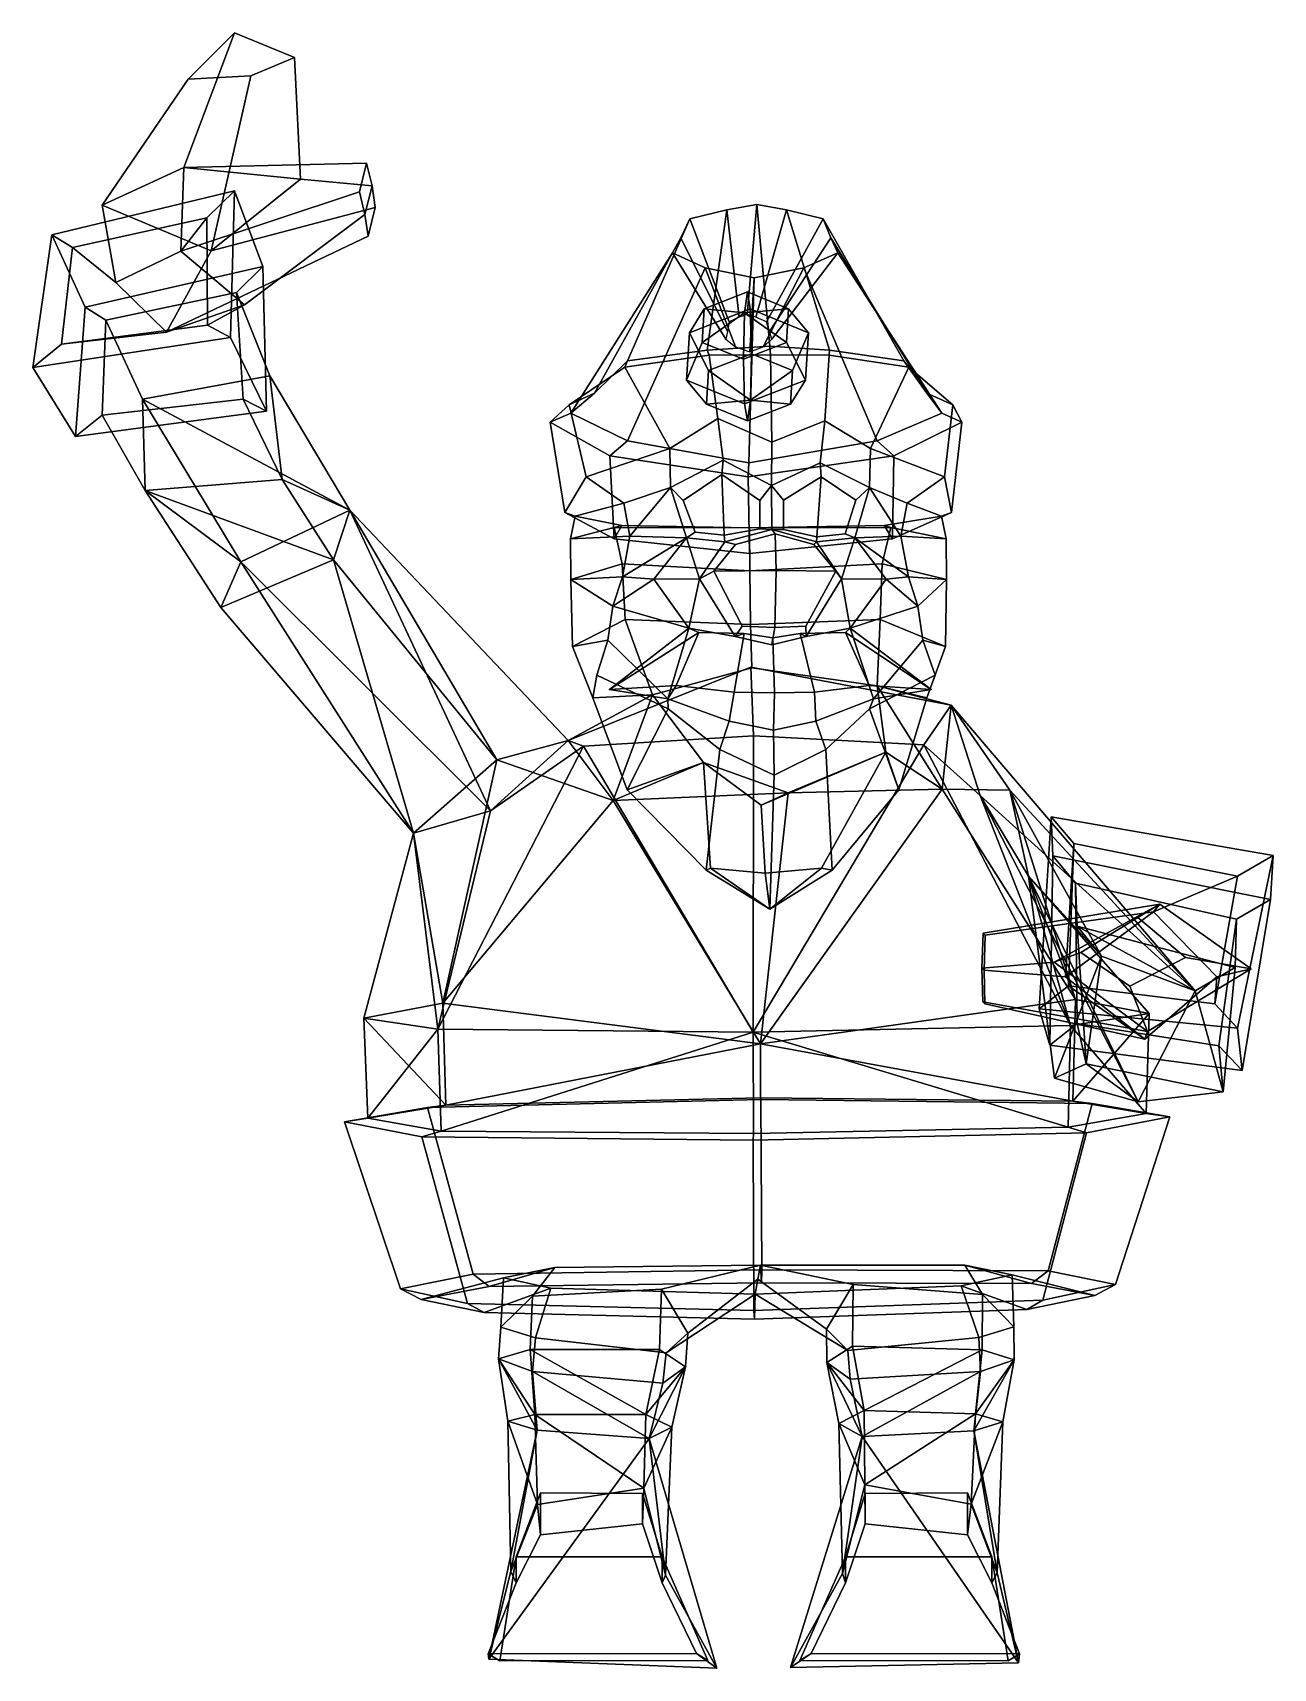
# Model space of a CAD drawing. Extents: x -235 to 166, y -155 to 372.
import ezdxf

# ---------------------------------------------------------------- set-up
doc = ezdxf.new("R2010")
doc.units = 0

msp = doc.modelspace()

# ---------------------------------------------------------------- linework, layer by layer
for p in [(-48.519325, 160.431915, 99.775955), (55.276268, 160.431915, 93.154747)]:
    msp.add_point(p)
for points in [[(-184.371262, 357.353241, 104.197914), (-169.406998, 372.354248, 99.040825), (-185.786438, 328.821533, 47.978062), (-212.109375, 316.669342, 69.861641)], [(-150.09166, 364.397156, 104.129478), (-148.160843, 325.145966, 65.964249), (-185.786438, 328.821533, 47.978062), (-169.406998, 372.354248, 99.040825)], [(-164.186752, 358.460968, 115.973244), (-150.09166, 364.397156, 104.129478), (-169.406998, 372.354248, 99.040825), (-184.371262, 357.353241, 104.197914)], [(-164.186752, 358.460968, 115.973244), (-176.987381, 302.001587, 78.459885), (-148.160843, 325.145966, 65.964249), (-150.09166, 364.397156, 104.129478)], [(-164.186752, 358.460968, 115.973244), (-184.371262, 357.353241, 104.197914), (-212.109375, 316.669342, 69.861641), (-176.987381, 302.001587, 78.459885)], [(-212.109375, 316.669342, 69.861641), (-185.786438, 328.821533, 47.978062), (-186.822433, 301.864471, 26.36038), (-207.774368, 291.714294, 37.090065)], [(-126.901054, 330.26178, 54.378487), (-129.149872, 320.984955, 45.640892), (-186.822433, 301.864471, 26.36038), (-185.786438, 328.821533, 47.978062)], [(-125.070946, 322.969055, 62.908234), (-126.901054, 330.26178, 54.378487), (-185.786438, 328.821533, 47.978062), (-148.160843, 325.145966, 65.964249)], [(-125.070946, 322.969055, 62.908234), (-127.444672, 313.684967, 54.183472), (-129.149872, 320.984955, 45.640892), (-126.901054, 330.26178, 54.378487)], [(-124.040115, 316.003571, 71.337952), (-125.070946, 322.969055, 62.908234), (-148.160843, 325.145966, 65.964249), (-176.987381, 302.001587, 78.459885)], [(-124.040115, 316.003571, 71.337952), (-126.307007, 306.698883, 62.575924), (-127.444672, 313.684967, 54.183472), (-125.070946, 322.969055, 62.908234)], [(-228.339859, 307.106171, 12.175893), (-169.499054, 321.361877, 26.278526), (-160.329346, 296.946838, 7.061735), (-217.588409, 283.79071, -8.748039)], [(-228.339859, 307.106171, 12.175893), (-221.742493, 303.015137, 20.511761), (-178.412537, 312.581268, 31.639679), (-169.499054, 321.361877, 26.278526)], [(-176.987381, 302.001587, 78.459885), (-212.109375, 316.669342, 69.861641), (-207.774368, 291.714294, 37.090065), (-191.420258, 275.680542, 52.064587)], [(-127.444672, 313.684967, 54.183472), (-166.212479, 284.52478, 42.233738), (-186.822433, 301.864471, 26.36038), (-129.149872, 320.984955, 45.640892)], [(-170.804276, 274.051025, 81.825768), (-169.499054, 321.361877, 26.278526), (-178.412537, 312.581268, 31.639679), (-178.154922, 277.973358, 73.276817)], [(-159.112778, 250.195496, 62.03981), (-160.329346, 296.946838, 7.061735), (-169.499054, 321.361877, 26.278526), (-170.804276, 274.051025, 81.825768)], [(3.197108, 271.259583, 99.963951), (-0.91805, 316.96463, 35.893509), (-10.588981, 315.243103, 35.503845), (-17.016411, 269.904205, 93.928055)], [(-4.047117, 281.414886, -12.344285), (-6.678977, 280.541046, -11.261972), (-10.588981, 315.243103, 35.503845), (-0.91805, 316.96463, 35.893509)], [(-4.047117, 281.414886, -12.344285), (-0.91805, 316.96463, 35.893509), (8.624979, 315.243103, 34.278172), (-1.299067, 280.541046, -11.605159)], [(3.197108, 271.259583, 99.963951), (22.479832, 269.904205, 91.408554), (8.624979, 315.243103, 34.278172), (-0.91805, 316.96463, 35.893509)], [(-207.774368, 291.714294, 37.090065), (-186.822433, 301.864471, 26.36038), (-178.412537, 312.581268, 31.639679), (-221.742493, 303.015137, 20.511761)], [(-124.040115, 316.003571, 71.337952), (-176.987381, 302.001587, 78.459885), (-191.420258, 275.680542, 52.064587), (-126.307007, 306.698883, 62.575924)], [(-126.307007, 306.698883, 62.575924), (-191.420258, 275.680542, 52.064587), (-166.212479, 284.52478, 42.233738), (-127.444672, 313.684967, 54.183472)], [(-166.212479, 284.52478, 42.233738), (-178.154922, 277.973358, 73.276817), (-178.412537, 312.581268, 31.639679), (-186.822433, 301.864471, 26.36038)], [(-53.316723, 256.067871, 57.393501), (-42.622967, 266.497192, 83.021782), (-22.604719, 312.293274, 34.545559), (-25.503611, 306.21759, 31.178024)], [(-42.622967, 266.497192, 83.021782), (-17.016411, 269.904205, 93.928055), (-10.588981, 315.243103, 35.503845), (-22.604719, 312.293274, 34.545559)], [(-9.913155, 279.043671, -9.488791), (-10.456615, 275.959656, -6.226868), (-25.503611, 306.21759, 31.178024), (-22.604719, 312.293274, 34.545559)], [(-6.678977, 280.541046, -11.261972), (-9.913155, 279.043671, -9.488791), (-22.604719, 312.293274, 34.545559), (-10.588981, 315.243103, 35.503845)], [(-1.299067, 280.541046, -11.605159), (8.624979, 315.243103, 34.278172), (20.421558, 312.293274, 31.800886), (2.134203, 279.043671, -10.257297)], [(2.134203, 279.043671, -10.257297), (20.421558, 312.293274, 31.800886), (22.869051, 306.21756, 28.0923), (3.08773, 275.959656, -7.090868)], [(46.493038, 266.497192, 77.336998), (20.421558, 312.293274, 31.800886), (8.624979, 315.243103, 34.278172), (22.479832, 269.904205, 91.408554)], [(53.843666, 256.067871, 50.557652), (22.869051, 306.21756, 28.0923), (20.421558, 312.293274, 31.800886), (46.493038, 266.497192, 77.336998)], [(-220.769638, 242.034912, 38.037758), (-234.557419, 264.336914, 59.950634), (-228.339859, 307.106171, 12.175893), (-217.588409, 283.79071, -8.748039)], [(-234.557419, 264.336914, 59.950634), (-225.259933, 271.828522, 56.295689), (-221.742493, 303.015137, 20.511761), (-228.339859, 307.106171, 12.175893)], [(-60.992897, 249.608582, 35.548836), (-53.316723, 256.067871, 57.393501), (-25.503611, 306.21759, 31.178024), (-28.133051, 301.31665, 28.480194)], [(-10.456615, 275.959656, -6.226868), (-10.976494, 273.471924, -3.590462), (-28.133051, 301.31665, 28.480194), (-25.503611, 306.21759, 31.178024)], [(3.08773, 275.959656, -7.090868), (22.869051, 306.21756, 28.0923), (25.134382, 301.31665, 25.08223), (3.938388, 273.471924, -4.541889)], [(58.681934, 249.608582, 27.914677), (25.134382, 301.31665, 25.08223), (22.869051, 306.21756, 28.0923), (53.843666, 256.067871, 50.557652)], [(-191.420258, 275.680542, 52.064587), (-207.774368, 291.714294, 37.090065), (-221.742493, 303.015137, 20.511761), (-225.259933, 271.828522, 56.295689)], [(-42.698776, 240.719482, 14.642931), (-60.992897, 249.608582, 35.548836), (-28.133051, 301.31665, 28.480194), (-17.615095, 296.525909, 25.008101)], [(-10.976494, 273.471924, -3.590462), (-7.819963, 271.040131, -1.247071), (-17.615095, 296.525909, 25.008101), (-28.133051, 301.31665, 28.480194)], [(3.938388, 273.471924, -4.541889), (25.134382, 301.31665, 25.08223), (14.260489, 296.525909, 22.974735), (1.1052, 271.040131, -1.816411)], [(37.879688, 240.719482, 9.502763), (14.260489, 296.525909, 22.974735), (25.134382, 301.31665, 25.08223), (58.681934, 249.608582, 27.914677)], [(-217.588409, 283.79071, -8.748039), (-160.329346, 296.946838, 7.061735), (-168.788269, 288.538361, 12.237331), (-210.92131, 279.613281, -0.273884)], [(-159.112778, 250.195496, 62.03981), (-166.621597, 254.162354, 53.353271), (-168.788269, 288.538361, 12.237331), (-160.329346, 296.946838, 7.061735)], [(-3.565295, 233.574524, -6.045014), (-42.698776, 240.719482, 14.642931), (-17.615095, 296.525909, 25.008101), (-1.797197, 293.298401, 22.111946)], [(-7.819963, 271.040131, -1.247071), (-3.248466, 269.401825, 0.175665), (-1.797197, 293.298401, 22.111946), (-17.615095, 296.525909, 25.008101)], [(-3.565295, 233.574524, -6.045014), (-1.797197, 293.298401, 22.111946), (14.260489, 296.525909, 22.974735), (37.879688, 240.719482, 9.502763)], [(1.1052, 271.040131, -1.816411), (14.260489, 296.525909, 22.974735), (-1.797197, 293.298401, 22.111946), (-3.248466, 269.401825, 0.175665)], [(-210.92131, 279.613281, -0.273884), (-168.788269, 288.538361, 12.237331), (-158.034988, 261.674774, -9.441258), (-199.119965, 254.091553, -22.94235)], [(-158.034988, 261.674774, -9.441258), (-168.788269, 288.538361, 12.237331), (-166.621597, 254.162354, 53.353271), (-154.043579, 228.194397, 31.625)], [(-3.055158, 283.217407, 3.049086), (-3.99552, 288.69281, -11.692309), (-17.903599, 283.273956, -15.948852), (-22.724171, 275.554016, -2.970561)], [(-3.99552, 288.69281, -11.692309), (-4.926479, 281.982574, -26.286297), (-17.903599, 283.273956, -15.948852)], [(-3.99552, 288.69281, -11.692309), (9.259005, 283.273956, -17.681566), (-4.926479, 281.982574, -26.286297)], [(-3.055158, 283.217407, 3.049086), (15.689543, 275.554016, -5.420986), (9.259005, 283.273956, -17.681566), (-3.99552, 288.69281, -11.692309)], [(-191.420258, 275.680542, 52.064587), (-225.259933, 271.828522, 56.295689), (-178.154922, 277.973358, 73.276817), (-166.212479, 284.52478, 42.233738)], [(-220.769638, 242.034912, 38.037758), (-217.588409, 283.79071, -8.748039), (-210.92131, 279.613281, -0.273884), (-212.153061, 248.965881, 34.664425)], [(-22.724171, 275.554016, -2.970561), (-17.903599, 283.273956, -15.948852), (-18.557184, 272.436279, -26.194649), (-23.648483, 260.227142, -17.460361)], [(-3.055158, 283.217407, 3.049086), (-22.724171, 275.554016, -2.970561), (-16.564322, 263.34491, 5.046058), (-2.656242, 268.763763, 9.3026)], [(-17.903599, 283.273956, -15.948852), (-4.926479, 281.982574, -26.286297), (-18.557184, 272.436279, -26.194649)], [(-4.926479, 281.982574, -26.286297), (-5.302694, 267.017365, -32.183945), (-18.557184, 272.436279, -26.194649)], [(-4.926479, 281.982574, -26.286297), (8.605419, 272.436279, -27.927362), (-5.302694, 267.017365, -32.183945)], [(9.259005, 283.273956, -17.681566), (8.605419, 272.436279, -27.927362), (-4.926479, 281.982574, -26.286297)], [(-3.055158, 283.217407, 3.049086), (-2.656242, 268.763763, 9.3026), (10.59828, 263.34491, 3.313344), (15.689543, 275.554016, -5.420986)], [(15.689543, 275.554016, -5.420986), (14.76523, 260.227142, -19.910786), (8.605419, 272.436279, -27.927362), (9.259005, 283.273956, -17.681566)], [(-234.557419, 264.336914, 59.950634), (-170.804276, 274.051025, 81.825768), (-178.154922, 277.973358, 73.276817), (-225.259933, 271.828522, 56.295689)], [(-198.236313, 224.690643, 11.696548), (-212.153061, 248.965881, 34.664425), (-210.92131, 279.613281, -0.273884), (-199.119965, 254.091553, -22.94235)], [(-22.724171, 275.554016, -2.970561), (-23.648483, 260.227142, -17.460361), (-17.217907, 252.507202, -5.199739), (-16.564322, 263.34491, 5.046058)], [(15.689543, 275.554016, -5.420986), (10.59828, 263.34491, 3.313344), (9.944695, 252.507202, -6.932453), (14.76523, 260.227142, -19.910786)], [(-220.769638, 242.034912, 38.037758), (-159.112778, 250.195496, 62.03981), (-170.804276, 274.051025, 81.825768), (-234.557419, 264.336914, 59.950634)], [(-16.299379, 268.346893, 99.063232), (-17.016411, 269.904205, 93.928055), (-42.622967, 266.497192, 83.021782), (-43.548447, 264.481628, 88.028717)], [(-18.557184, 272.436279, -26.194649), (-5.302694, 267.017365, -32.183945), (-4.90378, 252.563721, -25.93045), (-23.648483, 260.227142, -17.460361)], [(3.453035, 268.451721, 103.975937), (3.197108, 271.259583, 99.963951), (-17.016411, 269.904205, 93.928055), (-16.299379, 268.346893, 99.063232)], [(8.605419, 272.436279, -27.927362), (14.76523, 260.227142, -19.910786), (-4.90378, 252.563721, -25.93045), (-5.302694, 267.017365, -32.183945)], [(3.453035, 268.451721, 103.975937), (22.421112, 268.346893, 96.593224), (22.479832, 269.904205, 91.408554), (3.197108, 271.259583, 99.963951)], [(22.421112, 268.346893, 96.593224), (48.047222, 264.481628, 82.185753), (46.493038, 266.497192, 77.336998), (22.479832, 269.904205, 91.408554)], [(-43.548447, 264.481628, 88.028717), (-42.622967, 266.497192, 83.021782), (-53.316723, 256.067871, 57.393501), (-61.473957, 252.245544, 59.875263)], [(-29.033264, 238.152679, 97.113144), (-43.548447, 264.481628, 88.028717), (-61.473957, 252.245544, 59.875263), (-56.050156, 229.076904, 81.328346)], [(-13.494678, 247.856445, 106.00914), (-16.299379, 268.346893, 99.063232), (-43.548447, 264.481628, 88.028717), (-29.033264, 238.152679, 97.113144)], [(-2.656242, 268.763763, 9.3026), (-16.564322, 263.34491, 5.046058), (-3.032463, 253.798615, 3.405001)], [(3.853182, 240.191742, 110.248734), (3.453035, 268.451721, 103.975937), (-16.299379, 268.346893, 99.063232), (-13.494678, 247.856445, 106.00914)], [(-2.656242, 268.763763, 9.3026), (-3.032463, 253.798615, 3.405001), (10.59828, 263.34491, 3.313344)], [(3.853182, 240.191742, 110.248734), (20.93615, 247.069519, 103.994087), (22.421112, 268.346893, 96.593224), (3.453035, 268.451721, 103.975937)], [(20.93615, 247.069519, 103.994087), (35.674267, 238.152679, 92.985405), (48.047222, 264.481628, 82.185753), (22.421112, 268.346893, 96.593224)], [(35.674267, 238.152679, 92.985405), (59.596218, 229.076904, 73.951164), (62.250122, 252.245544, 51.9828), (48.047222, 264.481628, 82.185753)], [(48.047222, 264.481628, 82.185753), (62.250122, 252.245544, 51.9828), (53.843666, 256.067871, 50.557652), (46.493038, 266.497192, 77.336998)], [(-199.119965, 254.091553, -22.94235), (-158.034988, 261.674774, -9.441258), (-132.267715, 218.33432, -25.351261)], [(-154.043579, 228.194397, 31.625), (-132.267715, 218.33432, -25.351261), (-158.034988, 261.674774, -9.441258)], [(-17.217907, 252.507202, -5.199739), (-23.648483, 260.227142, -17.460361), (-4.90378, 252.563721, -25.93045), (-3.963416, 247.088318, -11.189034)], [(-16.564322, 263.34491, 5.046058), (-17.217907, 252.507202, -5.199739), (-3.032463, 253.798615, 3.405001)], [(9.944695, 252.507202, -6.932453), (-3.963416, 247.088318, -11.189034), (-4.90378, 252.563721, -25.93045), (14.76523, 260.227142, -19.910786)], [(10.59828, 263.34491, 3.313344), (-3.032463, 253.798615, 3.405001), (9.944695, 252.507202, -6.932453)], [(-220.769638, 242.034912, 38.037758), (-212.153061, 248.965881, 34.664425), (-166.621597, 254.162354, 53.353271), (-159.112778, 250.195496, 62.03981)], [(-154.043579, 228.194397, 31.625), (-166.621597, 254.162354, 53.353271), (-212.153061, 248.965881, 34.664425), (-198.236313, 224.690643, 11.696548)], [(-199.119965, 254.091553, -22.94235), (-132.267715, 218.33432, -25.351261), (-167.378799, 201.678223, -43.316589)], [(-198.236313, 224.690643, 11.696548), (-199.119965, 254.091553, -22.94235), (-167.378799, 201.678223, -43.316589)], [(-61.473957, 252.245544, 59.875263), (-53.316723, 256.067871, 57.393501), (-60.992897, 249.608582, 35.548836), (-67.599548, 246.685242, 34.939014)], [(-3.032463, 253.798615, 3.405001), (-17.217907, 252.507202, -5.199739), (-3.963416, 247.088318, -11.189034)], [(-3.032463, 253.798615, 3.405001), (-3.963416, 247.088318, -11.189034), (9.944695, 252.507202, -6.932453)], [(62.250122, 252.245544, 51.9828), (65.157547, 246.685242, 26.470325), (58.681934, 249.608582, 27.914677), (53.843666, 256.067871, 50.557652)], [(-56.050156, 229.076904, 81.328346), (-61.473957, 252.245544, 59.875263), (-67.599548, 246.685242, 34.939014), (-62.909462, 217.540283, 45.639946)], [(-67.599548, 246.685242, 34.939014), (-60.992897, 249.608582, 35.548836), (-42.698776, 240.719482, 14.642931), (-48.393585, 235.836182, 12.215358)], [(65.157547, 246.685242, 26.470325), (43.219887, 235.836182, 6.371257), (37.879688, 240.719482, 9.502763), (58.681934, 249.608582, 27.914677)], [(59.596218, 229.076904, 73.951164), (61.865189, 217.540283, 37.680466), (65.157547, 246.685242, 26.470325), (62.250122, 252.245544, 51.9828)], [(-62.909462, 217.540283, 45.639946), (-67.599548, 246.685242, 34.939014), (-48.393585, 235.836182, 12.215358), (-47.018829, 209.010864, 19.702488)], [(-13.494678, 247.856445, 106.00914), (-29.033264, 238.152679, 97.113144), (-28.762358, 225.570251, 96.762009), (-11.835145, 234.407593, 107.383202)], [(3.853182, 240.191742, 110.248734), (-13.494678, 247.856445, 106.00914), (-11.835145, 234.407593, 107.383202), (3.758837, 226.208862, 108.769768)], [(3.853182, 240.191742, 110.248734), (3.758837, 226.208862, 108.769768), (19.455481, 233.604248, 105.423973), (20.93615, 247.069519, 103.994087)], [(20.93615, 247.069519, 103.994087), (19.455481, 233.604248, 105.423973), (35.360935, 225.570251, 92.671524), (35.674267, 238.152679, 92.985405)], [(61.865189, 217.540283, 37.680466), (42.807625, 209.010864, 13.972383), (43.219887, 235.836182, 6.371257), (65.157547, 246.685242, 26.470325)], [(-43.865192, 220.542419, 81.245239), (-28.762358, 225.570251, 96.762009), (-29.033264, 238.152679, 97.113144), (-56.050156, 229.076904, 81.328346)], [(-48.393585, 235.836182, 12.215358), (-42.698776, 240.719482, 14.642931), (-3.565295, 233.574524, -6.045014), (-3.796127, 229.030701, -9.663584)], [(43.219887, 235.836182, 6.371257), (-3.796127, 229.030701, -9.663584), (-3.565295, 233.574524, -6.045014), (37.879688, 240.719482, 9.502763)], [(47.499451, 220.542419, 75.417015), (59.596218, 229.076904, 73.951164), (35.674267, 238.152679, 92.985405), (35.360935, 225.570251, 92.671524)], [(-47.018829, 209.010864, 19.702488), (-48.393585, 235.836182, 12.215358), (-3.796127, 229.030701, -9.663584), (-3.327981, 204.30188, -2.324799)], [(-12.221627, 229.771362, 105.390633), (-11.835145, 234.407593, 107.383202), (-28.762358, 225.570251, 96.762009), (-24.758953, 221.394104, 96.362198)], [(-12.221627, 229.771362, 105.390633), (0.005585, 221.400879, 106.247307), (3.758837, 226.208862, 108.769768), (-11.835145, 234.407593, 107.383202)], [(42.807625, 209.010864, 13.972383), (-3.327981, 204.30188, -2.324799), (-3.796127, 229.030701, -9.663584), (43.219887, 235.836182, 6.371257)], [(19.818066, 229.07605, 103.145943), (19.455481, 233.604248, 105.423973), (3.758837, 226.208862, 108.769768), (7.624842, 221.520325, 105.941841)], [(19.818066, 229.07605, 103.145943), (30.942202, 221.511414, 90.300285), (35.360935, 225.570251, 92.671524), (19.455481, 233.604248, 105.423973)], [(-198.236313, 224.690643, 11.696548), (-137.495865, 202.232605, 23.636961), (-154.043579, 228.194397, 31.625)], [(-154.043579, 228.194397, 31.625), (-137.495865, 202.232605, 23.636961), (-132.267715, 218.33432, -25.351261)], [(-56.050156, 229.076904, 81.328346), (-62.909462, 217.540283, 45.639946), (-59.606804, 216.349976, 45.489429), (-43.865192, 220.542419, 81.245239)], [(-11.439483, 210.276672, 103.524536), (-12.221627, 229.771362, 105.390633), (-24.758953, 221.394104, 96.362198), (-20.834763, 211.206787, 99.020485)], [(0.005585, 221.400879, 106.247307), (-12.221627, 229.771362, 105.390633), (-11.439483, 210.276672, 103.524536), (0.059835, 212.284363, 107.097733)], [(7.624842, 221.520325, 105.941841), (7.69172, 212.016602, 106.99025), (18.36101, 209.663757, 100.992584), (19.818066, 229.07605, 103.145943)], [(18.36101, 209.663757, 100.992584), (27.50366, 210.654297, 94.109001), (30.942202, 221.511414, 90.300285), (19.818066, 229.07605, 103.145943)], [(59.596218, 229.076904, 73.951164), (47.499451, 220.542419, 75.417015), (58.570179, 216.349976, 37.950821), (61.865189, 217.540283, 37.680466)], [(-198.236313, 224.690643, 11.696548), (-173.828262, 186.913513, -2.221505), (-137.495865, 202.232605, 23.636961)], [(-198.236313, 224.690643, 11.696548), (-167.378799, 201.678223, -43.316589), (-173.828262, 186.913513, -2.221505)], [(-41.876419, 209.910217, 81.433533), (-28.762358, 225.570251, 96.762009), (-43.865192, 220.542419, 81.245239)], [(-23.602629, 209.366943, 100.202034), (-28.762358, 225.570251, 96.762009), (-41.876419, 209.910217, 81.433533)], [(-20.834763, 211.206787, 99.020485), (-24.758953, 221.394104, 96.362198), (-28.762358, 225.570251, 96.762009), (-23.602629, 209.366943, 100.202034)], [(0.059835, 212.284363, 107.097733), (3.841628, 212.039734, 110.067619), (3.758837, 226.208862, 108.769768), (0.005585, 221.400879, 106.247307)], [(7.69172, 212.016602, 106.99025), (7.624842, 221.520325, 105.941841), (3.758837, 226.208862, 108.769768), (3.841628, 212.039734, 110.067619)], [(27.50366, 210.654297, 94.109001), (30.680136, 209.366943, 96.739288), (35.360935, 225.570251, 92.671524), (30.942202, 221.511414, 90.300285)], [(30.680136, 209.366943, 96.739288), (45.55072, 209.910217, 75.856476), (35.360935, 225.570251, 92.671524)], [(45.55072, 209.910217, 75.856476), (47.499451, 220.542419, 75.417015), (35.360935, 225.570251, 92.671524)], [(-86.92527, 121.303528, -28.16193), (-167.378799, 201.678223, -43.316589), (-132.267715, 218.33432, -25.351261)], [(-84.873238, 137.712189, 47.80582), (-132.267715, 218.33432, -25.351261), (-137.495865, 202.232605, 23.636961)], [(-84.873238, 137.712189, 47.80582), (-61.867615, 143.986694, 11.138928), (-132.267715, 218.33432, -25.351261)], [(-86.92527, 121.303528, -28.16193), (-132.267715, 218.33432, -25.351261), (-61.867615, 143.986694, 11.138928)], [(-62.909462, 217.540283, 45.639946), (-47.018829, 209.010864, 19.702488), (-44.515236, 213.322144, 18.326225), (-59.606804, 216.349976, 45.489429)], [(-43.865192, 220.542419, 81.245239), (-59.606804, 216.349976, 45.489429), (-61.056797, 209.0625, 46.390381), (-41.876419, 209.910217, 81.433533)], [(61.865189, 217.540283, 37.680466), (58.570179, 216.349976, 37.950821), (40.149452, 213.322144, 12.925393), (42.807625, 209.010864, 13.972383)], [(47.499451, 220.542419, 75.417015), (45.55072, 209.910217, 75.856476), (60.12289, 209.0625, 38.660225), (58.570179, 216.349976, 37.950821)], [(-61.056797, 209.0625, 46.390381), (-59.606804, 216.349976, 45.489429), (-44.515236, 213.322144, 18.326225), (-47.003624, 212.715881, 15.640521)], [(-60.939087, 195.870453, 48.57777), (-61.056797, 209.0625, 46.390381), (-47.003624, 212.715881, 15.640521), (-44.358219, 201.017517, 13.995253)], [(-47.018829, 209.010864, 19.702488), (-3.327981, 204.30188, -2.324799), (-3.27069, 212.612976, -1.426696), (-44.515236, 213.322144, 18.326225)], [(-47.003624, 212.715881, 15.640521), (-44.515236, 213.322144, 18.326225), (-3.27069, 212.612976, -1.426696), (-3.323471, 212.62854, -2.25409)], [(-44.358219, 201.017517, 13.995253), (-47.003624, 212.715881, 15.640521), (-3.323471, 212.62854, -2.25409), (-3.229802, 198.753601, -0.785657)], [(-11.439483, 210.276672, 103.524536), (-20.834763, 211.206787, 99.020485), (-23.602629, 209.366943, 100.202034), (-11.266746, 208.091553, 105.715729)], [(-11.439483, 210.276672, 103.524536), (-11.266746, 208.091553, 105.715729), (3.841628, 212.039734, 110.067619), (0.059835, 212.284363, 107.097733)], [(5.015767, 210.665955, 124.415001), (3.841628, 212.039734, 110.067619), (-11.266746, 208.091553, 105.715729), (-7.805178, 207.228638, 121.712196)], [(42.807625, 209.010864, 13.972383), (40.149452, 213.322144, 12.925393), (-3.27069, 212.612976, -1.426696), (-3.327981, 204.30188, -2.324799)], [(42.276402, 212.715881, 9.945272), (-3.323471, 212.62854, -2.25409), (-3.27069, 212.612976, -1.426696), (40.149452, 213.322144, 12.925393)], [(39.44339, 201.017517, 8.649476), (-3.229802, 198.753601, -0.785657), (-3.323471, 212.62854, -2.25409), (42.276402, 212.715881, 9.945272)], [(5.015767, 210.665955, 124.415001), (17.389359, 207.228638, 120.105019), (18.274567, 208.091553, 103.831261), (3.841628, 212.039734, 110.067619)], [(18.36101, 209.663757, 100.992584), (7.69172, 212.016602, 106.99025), (3.841628, 212.039734, 110.067619), (18.274567, 208.091553, 103.831261)], [(60.284081, 195.870453, 40.844841), (39.44339, 201.017517, 8.649476), (42.276402, 212.715881, 9.945272), (60.12289, 209.0625, 38.660225)], [(60.12289, 209.0625, 38.660225), (42.276402, 212.715881, 9.945272), (40.149452, 213.322144, 12.925393), (58.570179, 216.349976, 37.950821)], [(-41.876419, 209.910217, 81.433533), (-61.056797, 209.0625, 46.390381), (-60.939087, 195.870453, 48.57777), (-44.322128, 196.810913, 81.449516)], [(-44.322128, 196.810913, 81.449516), (-23.602629, 209.366943, 100.202034), (-41.876419, 209.910217, 81.433533)], [(-34.207378, 196.014465, 104.073204), (-23.602629, 209.366943, 100.202034), (-44.322128, 196.810913, 81.449516)], [(-34.207378, 196.014465, 104.073204), (-19.412132, 196.170441, 106.169868), (-23.602629, 209.366943, 100.202034)], [(-19.412132, 196.170441, 106.169868), (-11.266746, 208.091553, 105.715729), (-23.602629, 209.366943, 100.202034)], [(-14.790452, 198.665344, 123.365051), (-7.805178, 207.228638, 121.712196), (-11.266746, 208.091553, 105.715729), (-19.412132, 196.170441, 106.169868)], [(5.279347, 198.852661, 128.546936), (5.015767, 210.665955, 124.415001), (-7.805178, 207.228638, 121.712196), (-14.790452, 198.665344, 123.365051)], [(5.279347, 198.852661, 128.546936), (24.528032, 198.665344, 120.856895), (17.389359, 207.228638, 120.105019), (5.015767, 210.665955, 124.415001)], [(24.528032, 198.665344, 120.856895), (26.411638, 196.170441, 103.246735), (18.274567, 208.091553, 103.831261), (17.389359, 207.228638, 120.105019)], [(18.36101, 209.663757, 100.992584), (18.274567, 208.091553, 103.831261), (30.680136, 209.366943, 96.739288), (27.50366, 210.654297, 94.109001)], [(26.411638, 196.170441, 103.246735), (30.680136, 209.366943, 96.739288), (18.274567, 208.091553, 103.831261)], [(40.820549, 196.014465, 99.287109), (30.680136, 209.366943, 96.739288), (26.411638, 196.170441, 103.246735)], [(47.978649, 196.810913, 75.561569), (45.55072, 209.910217, 75.856476), (30.680136, 209.366943, 96.739288)], [(40.820549, 196.014465, 99.287109), (47.978649, 196.810913, 75.561569), (30.680136, 209.366943, 96.739288)], [(45.55072, 209.910217, 75.856476), (47.978649, 196.810913, 75.561569), (60.284081, 195.870453, 40.844841), (60.12289, 209.0625, 38.660225)], [(-173.828262, 186.913513, -2.221505), (-111.754761, 114.109619, 8.305639), (-137.495865, 202.232605, 23.636961)], [(-173.828262, 186.913513, -2.221505), (-167.378799, 201.678223, -43.316589), (-111.754761, 114.109619, 8.305639)], [(-111.754761, 114.109619, 8.305639), (-167.378799, 201.678223, -43.316589), (-86.92527, 121.303528, -28.16193)], [(-111.754761, 114.109619, 8.305639), (-84.873238, 137.712189, 47.80582), (-137.495865, 202.232605, 23.636961)], [(-60.415668, 174.317383, 49.928684), (-60.939087, 195.870453, 48.57777), (-44.358219, 201.017517, 13.995253), (-43.380802, 183.03241, 16.865393)], [(-43.380802, 183.03241, 16.865393), (-44.358219, 201.017517, 13.995253), (-3.229802, 198.753601, -0.785657), (-2.946741, 181.3974, 3.65163)], [(38.838589, 183.03241, 11.620547), (-2.946741, 181.3974, 3.65163), (-3.229802, 198.753601, -0.785657), (39.44339, 201.017517, 8.649476)], [(59.936562, 174.317383, 42.251312), (38.838589, 183.03241, 11.620547), (39.44339, 201.017517, 8.649476), (60.284081, 195.870453, 40.844841)], [(-44.322128, 196.810913, 81.449516), (-60.939087, 195.870453, 48.57777), (-47.416901, 187.287048, 81.097351)], [(-49.007404, 176.35733, 81.387436), (-47.416901, 187.287048, 81.097351), (-60.939087, 195.870453, 48.57777), (-60.415668, 174.317383, 49.928684)], [(-47.416901, 187.287048, 81.097351), (-34.207378, 196.014465, 104.073204), (-44.322128, 196.810913, 81.449516)], [(-22.931662, 180.198395, 100.24398), (-34.207378, 196.014465, 104.073204), (-47.416901, 187.287048, 81.097351)], [(-22.931662, 180.198395, 100.24398), (-19.412132, 196.170441, 106.169868), (-34.207378, 196.014465, 104.073204)], [(-7.958251, 177.583191, 105.206238), (-19.412132, 196.170441, 106.169868), (-22.931662, 180.198395, 100.24398)], [(-5.692102, 180.913147, 117.954659), (-14.790452, 198.665344, 123.365051), (-19.412132, 196.170441, 106.169868), (-7.958251, 177.583191, 105.206238)], [(4.89491, 180.39624, 122.520416), (5.279347, 198.852661, 128.546936), (-14.790452, 198.665344, 123.365051), (-5.692102, 180.913147, 117.954659)], [(4.89491, 180.39624, 122.520416), (14.815963, 180.913147, 116.646431), (24.528032, 198.665344, 120.856895), (5.279347, 198.852661, 128.546936)], [(14.815963, 180.913147, 116.646431), (14.928152, 177.583191, 103.746292), (26.411638, 196.170441, 103.246735), (24.528032, 198.665344, 120.856895)], [(14.928152, 177.583191, 103.746292), (29.14967, 180.198395, 96.921669), (26.411638, 196.170441, 103.246735)], [(29.14967, 180.198395, 96.921669), (40.820549, 196.014465, 99.287109), (26.411638, 196.170441, 103.246735)], [(29.14967, 180.198395, 96.921669), (51.003586, 187.287048, 74.819023), (40.820549, 196.014465, 99.287109)], [(51.003586, 187.287048, 74.819023), (47.978649, 196.810913, 75.561569), (40.820549, 196.014465, 99.287109)], [(47.978649, 196.810913, 75.561569), (51.003586, 187.287048, 74.819023), (60.284081, 195.870453, 40.844841)], [(52.618057, 176.35733, 74.904663), (59.936562, 174.317383, 42.251312), (60.284081, 195.870453, 40.844841), (51.003586, 187.287048, 74.819023)], [(-49.007404, 176.35733, 81.387436), (-29.622322, 157.37793, 107.012917), (-22.931662, 180.198395, 100.24398), (-47.416901, 187.287048, 81.097351)], [(52.618057, 176.35733, 74.904663), (51.003586, 187.287048, 74.819023), (29.14967, 180.198395, 96.921669), (36.646187, 157.37793, 102.785591)], [(-53.837452, 157.709351, 53.641045), (-60.415668, 174.317383, 49.928684), (-43.380802, 183.03241, 16.865393), (-34.578777, 158.682098, 38.296432)], [(-19.678919, 178.789978, 114.066399), (-22.931662, 180.198395, 100.24398), (-48.519325, 160.431915, 99.775955)], [(-48.519325, 160.431915, 99.775955), (-22.931662, 180.198395, 100.24398), (-29.622322, 157.37793, 107.012917)], [(-34.578777, 158.682098, 38.296432), (-43.380802, 183.03241, 16.865393), (-2.946741, 181.3974, 3.65163), (-2.533829, 167.449646, 9.296144)], [(-19.678919, 178.789978, 114.066399), (-5.003891, 178.527802, 113.247849), (-7.958251, 177.583191, 105.206238), (-22.931662, 180.198395, 100.24398)], [(4.89491, 180.39624, 122.520416), (-5.692102, 180.913147, 117.954659), (-7.958251, 177.583191, 105.206238), (3.861949, 174.800964, 110.386169)], [(37.918098, 161.624725, 24.619278), (-2.533829, 167.449646, 9.296144), (-2.946741, 181.3974, 3.65163), (38.838589, 183.03241, 11.620547)], [(4.89491, 180.39624, 122.520416), (3.861949, 174.800964, 110.386169), (14.928152, 177.583191, 103.746292), (14.815963, 180.913147, 116.646431)], [(27.679632, 178.789978, 111.045357), (29.14967, 180.198395, 96.921669), (14.928152, 177.583191, 103.746292), (13.019545, 178.527802, 112.098114)], [(27.679632, 178.789978, 111.045357), (55.276268, 160.431915, 93.154747), (29.14967, 180.198395, 96.921669)], [(55.276268, 160.431915, 93.154747), (36.646187, 157.37793, 102.785591), (29.14967, 180.198395, 96.921669)], [(53.883366, 157.709351, 46.76944), (37.918098, 161.624725, 24.619278), (38.838589, 183.03241, 11.620547), (59.936562, 174.317383, 42.251312)], [(-53.837452, 157.709351, 53.641045), (-52.520626, 165.10202, 84.798111), (-49.007404, 176.35733, 81.387436), (-60.415668, 174.317383, 49.928684)], [(-49.007404, 176.35733, 81.387436), (-52.520626, 165.10202, 84.798111), (-29.514023, 154.148346, 97.979324), (-29.622322, 157.37793, 107.012917)], [(-26.987598, 161.743347, 116.946411), (-19.678919, 178.789978, 114.066399), (-48.519325, 160.431915, 99.775955)], [(-5.003891, 178.527802, 113.247849), (-19.678919, 178.789978, 114.066399), (-26.987598, 161.743347, 116.946411), (-8.259014, 159.559601, 124.438797)], [(-8.259014, 159.559601, 124.438797), (4.749158, 159.35672, 124.294266), (4.182882, 177.11618, 115.417198), (-5.003891, 178.527802, 113.247849)], [(4.182882, 177.11618, 115.417198), (3.861949, 174.800964, 110.386169), (-7.958251, 177.583191, 105.206238), (-5.003891, 178.527802, 113.247849)], [(4.182882, 177.11618, 115.417198), (13.019545, 178.527802, 112.098114), (14.928152, 177.583191, 103.746292), (3.861949, 174.800964, 110.386169)], [(17.670256, 159.559601, 122.784744), (13.019545, 178.527802, 112.098114), (4.182882, 177.11618, 115.417198), (4.749158, 159.35672, 124.294266)], [(13.019545, 178.527802, 112.098114), (17.670256, 159.559601, 122.784744), (35.295021, 161.743347, 112.973351), (27.679632, 178.789978, 111.045357)], [(35.295021, 161.743347, 112.973351), (55.276268, 160.431915, 93.154747), (27.679632, 178.789978, 111.045357)], [(52.618057, 176.35733, 74.904663), (36.646187, 157.37793, 102.785591), (35.390919, 154.148346, 93.838982), (56.536182, 165.10202, 77.841286)], [(53.883366, 157.709351, 46.76944), (59.936562, 174.317383, 42.251312), (52.618057, 176.35733, 74.904663), (56.536182, 165.10202, 77.841286)], [(-2.863096, 167.662415, 5.604789), (-2.007607, 145.485291, -46.083378), (-56.860714, 142.110535, -36.057194), (-61.867615, 143.986694, 11.138928)], [(-2.863096, 167.662415, 5.604789), (-61.867615, 143.986694, 11.138928), (-34.578777, 158.682098, 38.296432), (-2.533829, 167.449646, 9.296144)], [(-29.514023, 154.148346, 97.979324), (-52.520626, 165.10202, 84.798111), (-53.837452, 157.709351, 53.641045), (-42.759953, 128.075836, 68.987259)], [(-2.863096, 167.662415, 5.604789), (61.767708, 155.357147, -3.627595), (52.950401, 142.578979, -36.900471), (-2.007607, 145.485291, -46.083378)], [(-2.533829, 167.449646, 9.296144), (37.918098, 161.624725, 24.619278), (61.767708, 155.357147, -3.627595), (-2.863096, 167.662415, 5.604789)], [(35.390919, 154.148346, 93.838982), (44.845615, 128.075836, 63.398823), (53.883366, 157.709351, 46.76944), (56.536182, 165.10202, 77.841286)], [(-61.867615, 143.986694, 11.138928), (-47.289623, 124.587585, 65.08165), (-34.578777, 158.682098, 38.296432)], [(-42.759953, 128.075836, 68.987259), (-53.837452, 157.709351, 53.641045), (-34.578777, 158.682098, 38.296432), (-18.149549, 136.910858, 65.537933)], [(-29.622322, 157.37793, 107.012917), (-26.987598, 161.743347, 116.946411), (-48.519325, 160.431915, 99.775955)], [(-47.289623, 124.587585, 65.08165), (-18.149549, 136.910858, 65.537933), (-34.578777, 158.682098, 38.296432)], [(-8.259014, 159.559601, 124.438797), (-26.987598, 161.743347, 116.946411), (-29.622322, 157.37793, 107.012917), (-9.8887, 150.251923, 114.62513)], [(4.749158, 159.35672, 124.294266), (-8.259014, 159.559601, 124.438797), (-9.8887, 150.251923, 114.62513), (4.424011, 147.289917, 119.197189)], [(4.749158, 159.35672, 124.294266), (4.424011, 147.289917, 119.197189), (18.039761, 150.251923, 112.843552), (17.670256, 159.559601, 122.784744)], [(17.670256, 159.559601, 122.784744), (18.039761, 150.251923, 112.843552), (36.646187, 157.37793, 102.785591), (35.295021, 161.743347, 112.973351)], [(36.646187, 157.37793, 102.785591), (55.276268, 160.431915, 93.154747), (35.295021, 161.743347, 112.973351)], [(44.845615, 128.075836, 63.398823), (40.635014, 140.263, 49.957424), (37.918098, 161.624725, 24.619278), (53.883366, 157.709351, 46.76944)], [(58.855385, 128.32428, 50.688969), (37.918098, 161.624725, 24.619278), (40.635014, 140.263, 49.957424)], [(61.767708, 155.357147, -3.627595), (37.918098, 161.624725, 24.619278), (58.855385, 128.32428, 50.688969)], [(-17.253086, 102.10202, 99.199333), (-12.933661, 141.102203, 116.879387), (-29.514023, 154.148346, 97.979324), (-42.759953, 128.075836, 68.987259)], [(-12.933661, 141.102203, 116.879387), (-9.8887, 150.251923, 114.62513), (-29.622322, 157.37793, 107.012917), (-29.514023, 154.148346, 97.979324)], [(21.346476, 141.102203, 114.692627), (35.390919, 154.148346, 93.838982), (36.646187, 157.37793, 102.785591), (18.039761, 150.251923, 112.843552)], [(23.384382, 102.10202, 96.607033), (44.845615, 128.075836, 63.398823), (35.390919, 154.148346, 93.838982), (21.346476, 141.102203, 114.692627)], [(71.097488, 126.219971, -29.131994), (52.950401, 142.578979, -36.900471), (61.767708, 155.357147, -3.627595)], [(80.709015, 127.962646, 47.154667), (61.767708, 155.357147, -3.627595), (58.855385, 128.32428, 50.688969)], [(80.709015, 127.962646, 47.154667), (140.500854, 63.17305, -21.036341), (61.767708, 155.357147, -3.627595)], [(71.097488, 126.219971, -29.131994), (61.767708, 155.357147, -3.627595), (140.500854, 63.17305, -21.036341)], [(4.612154, 132.762268, 122.146568), (4.424011, 147.289917, 119.197189), (-9.8887, 150.251923, 114.62513), (-12.933661, 141.102203, 116.879387)], [(4.612154, 132.762268, 122.146568), (21.346476, 141.102203, 114.692627), (18.039761, 150.251923, 112.843552), (4.424011, 147.289917, 119.197189)], [(-86.92527, 121.303528, -28.16193), (-61.867615, 143.986694, 11.138928), (-56.860714, 142.110535, -36.057194)], [(-84.873238, 137.712189, 47.80582), (-47.289623, 124.587585, 65.08165), (-61.867615, 143.986694, 11.138928)], [(-2.124373, 49.879883, -101.583771), (-56.860714, 142.110535, -36.057194), (-2.007607, 145.485291, -46.083378)], [(-2.124373, 49.879883, -101.583771), (-2.007607, 145.485291, -46.083378), (52.950401, 142.578979, -36.900471)], [(100.283966, 52.012253, -68.331062), (-2.124373, 49.879883, -101.583771), (52.950401, 142.578979, -36.900471)], [(100.283966, 52.012253, -68.331062), (52.950401, 142.578979, -36.900471), (71.097488, 126.219971, -29.131994)], [(-102.219757, 59.171127, 88.066704), (-84.873238, 137.712189, 47.80582), (-111.754761, 114.109619, 8.305639)], [(-103.817223, 50.801193, -66.151138), (-56.860714, 142.110535, -36.057194), (-2.124373, 49.879883, -101.583771)], [(-103.817223, 50.801193, -66.151138), (-86.92527, 121.303528, -28.16193), (-56.860714, 142.110535, -36.057194)], [(-102.219757, 59.171127, 88.066704), (-47.289623, 124.587585, 65.08165), (-84.873238, 137.712189, 47.80582)], [(3.27273, 89.587708, 101.149437), (4.612154, 132.762268, 122.146568), (-12.933661, 141.102203, 116.879387), (-17.253086, 102.10202, 99.199333)], [(19.957663, 102.780426, 80.886009), (1.779564, 101.142548, 77.742226), (0.400256, 123.160339, 56.119881), (40.635014, 140.263, 49.957424)], [(0.400256, 123.160339, 56.119881), (9.170324, 127.092957, 65.100235), (40.635014, 140.263, 49.957424)], [(3.27273, 89.587708, 101.149437), (23.384382, 102.10202, 96.607033), (21.346476, 141.102203, 114.692627), (4.612154, 132.762268, 122.146568)], [(9.170324, 127.092957, 65.100235), (58.855385, 128.32428, 50.688969), (40.635014, 140.263, 49.957424)], [(23.384382, 102.10202, 96.607033), (19.957663, 102.780426, 80.886009), (40.635014, 140.263, 49.957424), (44.845615, 128.075836, 63.398823)], [(9.170324, 127.092957, 65.100235), (-18.149549, 136.910858, 65.537933), (-47.289623, 124.587585, 65.08165)], [(-17.253086, 102.10202, 99.199333), (-42.759953, 128.075836, 68.987259), (-18.149549, 136.910858, 65.537933), (-15.851728, 102.780426, 83.170319)], [(-15.851728, 102.780426, 83.170319), (-18.149549, 136.910858, 65.537933), (0.400256, 123.160339, 56.119881), (1.779564, 101.142548, 77.742226)], [(0.400256, 123.160339, 56.119881), (-18.149549, 136.910858, 65.537933), (9.170324, 127.092957, 65.100235)], [(0.231327, 46.132965, 116.893852), (9.170324, 127.092957, 65.100235), (-47.289623, 124.587585, 65.08165)], [(0.231327, 46.132965, 116.893852), (58.855385, 128.32428, 50.688969), (9.170324, 127.092957, 65.100235)], [(0.231327, 46.132965, 116.893852), (101.881432, 60.382187, 85.88678), (58.855385, 128.32428, 50.688969)], [(101.881432, 60.382187, 85.88678), (80.709015, 127.962646, 47.154667), (58.855385, 128.32428, 50.688969)], [(101.881432, 60.382187, 85.88678), (86.677429, 100.223206, 6.856907), (80.709015, 127.962646, 47.154667)], [(86.677429, 100.223206, 6.856907), (110.27243, 74.369263, 19.089588), (80.709015, 127.962646, 47.154667)], [(80.709015, 127.962646, 47.154667), (110.27243, 74.369263, 19.089588), (140.500854, 63.17305, -21.036341)], [(0.231327, 46.132965, 116.893852), (-47.289623, 124.587585, 65.08165), (-102.219757, 59.171127, 88.066704)], [(100.283966, 52.012253, -68.331062), (71.097488, 126.219971, -29.131994), (86.677429, 100.223206, 6.856907)], [(71.097488, 126.219971, -29.131994), (140.500854, 63.17305, -21.036341), (122.046883, 27.423828, -34.940895)], [(86.677429, 100.223206, 6.856907), (71.097488, 126.219971, -29.131994), (122.046883, 27.423828, -34.940895)], [(-103.817223, 50.801193, -66.151138), (-111.754761, 114.109619, 8.305639), (-86.92527, 121.303528, -28.16193)], [(93.553329, 45.676971, 78.440674), (90.117325, 57.343231, 110.374153), (94.051636, 119.316864, 82.425285), (94.502106, 106.768433, 51.772457)], [(90.117325, 57.343231, 110.374153), (99.647087, 64.833359, 107.372856), (101.277565, 110.687164, 86.402206), (94.051636, 119.316864, 82.425285)], [(94.502106, 106.768433, 51.772457), (94.051636, 119.316864, 82.425285), (165.659958, 106.900085, 89.027527), (164.815369, 92.659729, 59.942085)], [(94.051636, 119.316864, 82.425285), (101.277565, 110.687164, 86.402206), (154.12735, 100.158997, 91.644447), (165.659958, 106.900085, 89.027527)], [(-102.219757, 59.171127, 88.066704), (-111.754761, 114.109619, 8.305639), (-127.707794, 54.372772, 2.608413)], [(-127.707794, 54.372772, 2.608413), (-111.754761, 114.109619, 8.305639), (-103.817223, 50.801193, -66.151138)], [(93.553329, 45.676971, 78.440674), (94.502106, 106.768433, 51.772457), (101.8237, 97.964035, 55.828468), (102.367188, 52.621857, 75.657234)], [(94.502106, 106.768433, 51.772457), (164.815369, 92.659729, 59.942085), (153.757523, 86.283203, 62.413223), (101.8237, 97.964035, 55.828468)], [(124.179588, 47.559814, 94.953659), (98.651009, 67.739929, 91.114059), (101.277565, 110.687164, 86.402206), (99.647087, 64.833359, 107.372856)], [(98.651009, 67.739929, 91.114059), (127.008369, 88.647995, 90.242867), (154.12735, 100.158997, 91.644447), (101.277565, 110.687164, 86.402206)], [(154.139969, 51.122498, 113.937363), (165.659958, 106.900085, 89.027527), (154.12735, 100.158997, 91.644447), (146.799026, 59.02478, 110.274986)], [(154.139969, 51.122498, 113.937363), (155.572174, 37.459885, 83.799393), (164.815369, 92.659729, 59.942085), (165.659958, 106.900085, 89.027527)], [(3.27273, 89.587708, 101.149437), (-17.253086, 102.10202, 99.199333), (-15.851728, 102.780426, 83.170319)], [(3.27273, 89.587708, 101.149437), (-15.851728, 102.780426, 83.170319), (1.779564, 101.142548, 77.742226)], [(3.27273, 89.587708, 101.149437), (1.779564, 101.142548, 77.742226), (19.957663, 102.780426, 80.886009)], [(3.27273, 89.587708, 101.149437), (19.957663, 102.780426, 80.886009), (23.384382, 102.10202, 96.607033)], [(101.881432, 60.382187, 85.88678), (125.593582, 55.875778, -0.096996), (86.677429, 100.223206, 6.856907)], [(125.593582, 55.875778, -0.096996), (100.283966, 52.012253, -68.331062), (86.677429, 100.223206, 6.856907)], [(95.042648, 35.05249, -1.235003), (110.27243, 74.369263, 19.089588), (86.677429, 100.223206, 6.856907)], [(95.042648, 35.05249, -1.235003), (86.677429, 100.223206, 6.856907), (122.046883, 27.423828, -34.940895)], [(102.41925, 84.088379, 22.485279), (105.255402, 39.655792, 41.981918), (102.367188, 52.621857, 75.657234), (101.8237, 97.964035, 55.828468)], [(153.344299, 70.77948, 29.752695), (102.41925, 84.088379, 22.485279), (101.8237, 97.964035, 55.828468), (153.757523, 86.283203, 62.413223)], [(147.407425, 67.739929, 93.754608), (146.799026, 59.02478, 110.274986), (154.12735, 100.158997, 91.644447), (127.008369, 88.647995, 90.242867)], [(71.616325, 70.515091, 137.99028), (94.918442, 72.447815, 138.695648), (129.094116, 91.187958, 123.414009), (72.099426, 81.789703, 136.597504)], [(72.099426, 81.789703, 136.597504), (129.094116, 91.187958, 123.414009), (127.008369, 88.647995, 90.242867), (72.759644, 81.14183, 123.689888)], [(103.610054, 75.574097, 192.692383), (121.913445, 86.83284, 191.972458), (129.094116, 91.187958, 123.414009), (94.918442, 72.447815, 138.695648)], [(137.340942, 73.950867, 183.510681), (158.523361, 70.283539, 127.462296), (129.094116, 91.187958, 123.414009), (121.913445, 86.83284, 191.972458)], [(158.523361, 70.283539, 127.462296), (147.407425, 67.739929, 93.754608), (127.008369, 88.647995, 90.242867), (129.094116, 91.187958, 123.414009)], [(155.572174, 37.459885, 83.799393), (148.088898, 45.457565, 80.091301), (153.757523, 86.283203, 62.413223), (164.815369, 92.659729, 59.942085)], [(72.401756, 69.866272, 125.070824), (72.759644, 81.14183, 123.689888), (127.008369, 88.647995, 90.242867), (98.651009, 67.739929, 91.114059)], [(119.396202, 64.712677, 195.340378), (137.340942, 73.950867, 183.510681), (121.913445, 86.83284, 191.972458), (103.610054, 75.574097, 192.692383)], [(148.088898, 45.457565, 80.091301), (149.495575, 30.661346, 47.173485), (153.344299, 70.77948, 29.752695), (153.757523, 86.283203, 62.413223)], [(71.616325, 70.515091, 137.99028), (72.099426, 81.789703, 136.597504), (72.759644, 81.14183, 123.689888), (72.401756, 69.866272, 125.070824)], [(105.255402, 39.655792, 41.981918), (102.41925, 84.088379, 22.485279), (110.27243, 74.369263, 19.089588)], [(102.41925, 84.088379, 22.485279), (140.500854, 63.17305, -21.036341), (110.27243, 74.369263, 19.089588)], [(102.41925, 84.088379, 22.485279), (153.344299, 70.77948, 29.752695), (140.500854, 63.17305, -21.036341)], [(119.396202, 64.712677, 195.340378), (103.610054, 75.574097, 192.692383), (94.918442, 72.447815, 138.695648), (125.13076, 50.107574, 128.164612)], [(105.255402, 39.655792, 41.981918), (110.27243, 74.369263, 19.089588), (95.042648, 35.05249, -1.235003)], [(119.396202, 64.712677, 195.340378), (125.13076, 50.107574, 128.164612), (158.523361, 70.283539, 127.462296), (137.340942, 73.950867, 183.510681)], [(71.908875, 59.63031, 139.431335), (125.13076, 50.107574, 128.164612), (94.918442, 72.447815, 138.695648), (71.616325, 70.515091, 137.99028)], [(71.908875, 59.63031, 139.431335), (71.616325, 70.515091, 137.99028), (72.401756, 69.866272, 125.070824), (72.582542, 58.980453, 126.484802)], [(72.582542, 58.980453, 126.484802), (72.401756, 69.866272, 125.070824), (98.651009, 67.739929, 91.114059), (124.179588, 47.559814, 94.953659)], [(125.13076, 50.107574, 128.164612), (124.179588, 47.559814, 94.953659), (147.407425, 67.739929, 93.754608), (158.523361, 70.283539, 127.462296)], [(149.495575, 30.661346, 47.173485), (140.500854, 63.17305, -21.036341), (153.344299, 70.77948, 29.752695)], [(90.117325, 57.343231, 110.374153), (154.139969, 51.122498, 113.937363), (146.799026, 59.02478, 110.274986), (99.647087, 64.833359, 107.372856)], [(124.179588, 47.559814, 94.953659), (99.647087, 64.833359, 107.372856), (146.799026, 59.02478, 110.274986), (147.407425, 67.739929, 93.754608)], [(-101.23951, 26.357758, 76.366173), (-102.219757, 59.171127, 88.066704), (-127.707794, 54.372772, 2.608413)], [(-101.23951, 26.357758, 76.366173), (0.231327, 46.132965, 116.893852), (-102.219757, 59.171127, 88.066704)], [(101.040924, 27.558014, 74.205704), (101.881432, 60.382187, 85.88678), (0.231327, 46.132965, 116.893852)], [(71.908875, 59.63031, 139.431335), (72.582542, 58.980453, 126.484802), (124.179588, 47.559814, 94.953659), (125.13076, 50.107574, 128.164612)], [(101.040924, 27.558014, 74.205704), (125.593582, 55.875778, -0.096996), (101.881432, 60.382187, 85.88678)], [(149.495575, 30.661346, 47.173485), (122.046883, 27.423828, -34.940895), (140.500854, 63.17305, -21.036341)], [(-101.23951, 26.357758, 76.366173), (-127.707794, 54.372772, 2.608413), (-126.406418, 22.132019, 1.432766)], [(-126.406418, 22.132019, 1.432766), (-127.707794, 54.372772, 2.608413), (-103.817223, 50.801193, -66.151138)], [(93.553329, 45.676971, 78.440674), (155.572174, 37.459885, 83.799393), (154.139969, 51.122498, 113.937363), (90.117325, 57.343231, 110.374153)], [(124.650055, 23.621704, -1.248666), (100.283966, 52.012253, -68.331062), (125.593582, 55.875778, -0.096996)], [(101.040924, 27.558014, 74.205704), (124.650055, 23.621704, -1.248666), (125.593582, 55.875778, -0.096996)], [(-126.406418, 22.132019, 1.432766), (-103.817223, 50.801193, -66.151138), (-102.840576, 17.968979, -78.199051)], [(-102.840576, 17.968979, -78.199051), (-103.817223, 50.801193, -66.151138), (-2.124373, 49.879883, -101.583771)], [(-102.840576, 17.968979, -78.199051), (-2.124373, 49.879883, -101.583771), (-1.991819, 17.20433, -109.440704)], [(99.439857, 19.169235, -80.359528), (-2.124373, 49.879883, -101.583771), (100.283966, 52.012253, -68.331062)], [(99.439857, 19.169235, -80.359528), (-1.991819, 17.20433, -109.440704), (-2.124373, 49.879883, -101.583771)], [(93.553329, 45.676971, 78.440674), (102.367188, 52.621857, 75.657234), (148.088898, 45.457565, 80.091301), (155.572174, 37.459885, 83.799393)], [(124.650055, 23.621704, -1.248666), (99.439857, 19.169235, -80.359528), (100.283966, 52.012253, -68.331062)], [(105.255402, 39.655792, 41.981918), (149.495575, 30.661346, 47.173485), (148.088898, 45.457565, 80.091301), (102.367188, 52.621857, 75.657234)], [(-101.23951, 26.357758, 76.366173), (0.212626, 28.647705, 105.428909), (0.231327, 46.132965, 116.893852)], [(101.040924, 27.558014, 74.205704), (0.231327, 46.132965, 116.893852), (0.212626, 28.647705, 105.428909)], [(105.255402, 39.655792, 41.981918), (95.042648, 35.05249, -1.235003), (122.046883, 27.423828, -34.940895)], [(105.255402, 39.655792, 41.981918), (122.046883, 27.423828, -34.940895), (149.495575, 30.661346, 47.173485)], [(0.346789, 28.133331, 117.704483), (0.212626, 28.647705, 105.428909), (-101.23951, 26.357758, 76.366173), (-107.246384, 25.604843, 84.789207)], [(0.642781, -26.774933, 114.912964), (0.346789, 28.133331, 117.704483), (-107.246384, 25.604843, 84.789207), (-92.504112, -28.2547, 81.892296)], [(0.346789, 28.133331, 117.704483), (107.234833, 26.877502, 82.498421), (101.040924, 27.558014, 74.205704), (0.212626, 28.647705, 105.428909)], [(0.642781, -26.774933, 114.912964), (93.074181, -27.153549, 79.91021), (107.234833, 26.877502, 82.498421), (0.346789, 28.133331, 117.704483)], [(107.234833, 26.877502, 82.498421), (93.074181, -27.153549, 79.91021), (114.741226, -31.557724, -3.941888), (132.28186, 22.493378, -1.389774)], [(132.28186, 22.493378, -1.389774), (124.650055, 23.621704, -1.248666), (101.040924, 27.558014, 74.205704), (107.234833, 26.877502, 82.498421)], [(-134.025589, 20.913208, 1.454546), (-107.246384, 25.604843, 84.789207), (-101.23951, 26.357758, 76.366173), (-126.406418, 22.132019, 1.432766)], [(-107.246384, 25.604843, 84.789207), (-134.025589, 20.913208, 1.454546), (-115.903343, -32.926285, -1.478467), (-92.504112, -28.2547, 81.892296)], [(-109.055588, 16.125519, -89.869499), (-134.025589, 20.913208, 1.454546), (-126.406418, 22.132019, 1.432766), (-102.840576, 17.968979, -78.199051)], [(114.741226, -31.557724, -3.941888), (91.264969, -36.632874, -94.748497), (105.425629, 17.398163, -92.160286), (132.28186, 22.493378, -1.389774)], [(105.425629, 17.398163, -92.160286), (99.439857, 19.169235, -80.359528), (124.650055, 23.621704, -1.248666), (132.28186, 22.493378, -1.389774)], [(-115.903343, -32.926285, -1.478467), (-134.025589, 20.913208, 1.454546), (-109.055588, 16.125519, -89.869499), (-94.313324, -37.734039, -92.766411)], [(-109.055588, 16.125519, -89.869499), (-102.840576, 17.968979, -78.199051), (-1.991819, 17.20433, -109.440704), (-2.167248, 14.962967, -125.0718)], [(-94.313324, -37.734039, -92.766411), (-109.055588, 16.125519, -89.869499), (-2.167248, 14.962967, -125.0718), (-1.872019, -39.951202, -127.86264)], [(105.425629, 17.398163, -92.160286), (-2.167248, 14.962967, -125.0718), (-1.991819, 17.20433, -109.440704), (99.439857, 19.169235, -80.359528)], [(91.264969, -36.632874, -94.748497), (-1.872019, -39.951202, -127.86264), (-2.167248, 14.962967, -125.0718), (105.425629, 17.398163, -92.160286)], [(-87.267433, -32.239944, 73.237114), (-109.253311, -36.446815, -1.730271), (-82.641342, -29.44281, -1.666855), (-66.145424, -26.106812, 57.894108)], [(0.53436, -31.035599, 102.394623), (-87.267433, -32.239944, 73.237114), (-66.145424, -26.106812, 57.894108), (0.278028, -25.277496, 81.593773)], [(-66.145424, -26.106812, 57.894108), (-82.641342, -29.44281, -1.666855), (-83.591133, -45.336243, -2.386534), (-73.372772, -35.321335, 37.397755)], [(0.278028, -25.277496, 81.593773), (-66.145424, -26.106812, 57.894108), (-73.372772, -35.321335, 37.397755), (-31.717312, -33.031158, 60.196194)], [(-0.597865, -29.866722, -2.963796), (0.278028, -25.277496, 81.593773), (-31.717312, -33.031158, 60.196194), (-23.201, -47.236885, -1.446441)], [(21.487507, -45.978218, -2.478523), (30.1789, -31.598541, 59.152676), (0.278028, -25.277496, 81.593773), (-0.597865, -29.866722, -2.963796)], [(0.278028, -25.277496, 81.593773), (30.1789, -31.598541, 59.152676), (71.825302, -34.785095, 36.353355), (66.185318, -25.321609, 56.48074)], [(0.53436, -31.035599, 102.394623), (0.278028, -25.277496, 81.593773), (66.185318, -25.321609, 56.48074), (87.701485, -31.201744, 71.36834)], [(66.185318, -25.321609, 56.48074), (71.825302, -34.785095, 36.353355), (81.919701, -45.20372, -3.415818), (81.443802, -28.469185, -3.419381)], [(87.701485, -31.201744, 71.36834), (66.185318, -25.321609, 56.48074), (81.443802, -28.469185, -3.419381), (108.129562, -35.156937, -4.052049)], [(-92.504112, -28.2547, 81.892296), (-115.903343, -32.926285, -1.478467), (-109.253311, -36.446815, -1.730271), (-87.267433, -32.239944, 73.237114)], [(-109.253311, -36.446815, -1.730271), (-88.8685, -40.628738, -81.328117), (-67.410561, -32.735489, -64.240532), (-82.641342, -29.44281, -1.666855)], [(0.642781, -26.774933, 114.912964), (-92.504112, -28.2547, 81.892296), (-87.267433, -32.239944, 73.237114), (0.53436, -31.035599, 102.394623)], [(-82.641342, -29.44281, -1.666855), (-67.410561, -32.735489, -64.240532), (-72.388954, -48.728104, -44.858299), (-83.591133, -45.336243, -2.386534)], [(-1.508858, -34.639862, -90.909882), (-0.597865, -29.866722, -2.963796), (-23.201, -47.236885, -1.446441), (-30.203747, -53.656967, -66.351585)], [(21.487507, -45.978218, -2.478523), (-0.597865, -29.866722, -2.963796), (-1.508858, -34.639862, -90.909882), (28.446672, -52.879578, -67.411247)], [(0.642781, -26.774933, 114.912964), (0.53436, -31.035599, 102.394623), (87.701485, -31.201744, 71.36834), (93.074181, -27.153549, 79.91021)], [(29.950232, -51.422287, 23.603668), (30.1789, -31.598541, 59.152676), (21.487507, -45.978218, -2.478523), (21.670015, -56.773735, -2.892175)], [(29.950232, -51.422287, 23.603668), (71.760124, -52.684837, 13.381845), (71.825302, -34.785095, 36.353355), (30.1789, -31.598541, 59.152676)], [(81.443802, -28.469185, -3.419381), (81.919701, -45.20372, -3.415818), (70.699356, -48.617767, -45.913197), (64.920189, -31.950279, -65.653908)], [(108.129562, -35.156937, -4.052049), (81.443802, -28.469185, -3.419381), (64.920189, -31.950279, -65.653908), (86.10041, -39.59053, -83.196884)], [(114.741226, -31.557724, -3.941888), (108.129562, -35.156937, -4.052049), (86.10041, -39.59053, -83.196884), (91.264969, -36.632874, -94.748497)], [(93.074181, -27.153549, 79.91021), (87.701485, -31.201744, 71.36834), (108.129562, -35.156937, -4.052049), (114.741226, -31.557724, -3.941888)], [(-115.903343, -32.926285, -1.478467), (-94.313324, -37.734039, -92.766411), (-88.8685, -40.628738, -81.328117), (-109.253311, -36.446815, -1.730271)], [(-88.8685, -40.628738, -81.328117), (-1.691127, -42.696014, -112.451042), (-1.508858, -34.639862, -90.909882), (-67.410561, -32.735489, -64.240532)], [(-74.044884, -52.568352, 14.345636), (-73.372772, -35.321335, 37.397755), (-83.591133, -45.336243, -2.386534), (-84.291344, -55.511887, -3.014004)], [(-32.320961, -52.51355, 24.882919), (-31.717312, -33.031158, 60.196194), (-73.372772, -35.321335, 37.397755), (-74.044884, -52.568352, 14.345636)], [(-67.410561, -32.735489, -64.240532), (-1.508858, -34.639862, -90.909882), (-30.203747, -53.656967, -66.351585), (-72.388954, -48.728104, -44.858299)], [(-32.320961, -52.51355, 24.882919), (-23.917953, -58.165619, -1.545366), (-23.201, -47.236885, -1.446441), (-31.717312, -33.031158, 60.196194)], [(91.264969, -36.632874, -94.748497), (86.10041, -39.59053, -83.196884), (-1.691127, -42.696014, -112.451042), (-1.872019, -39.951202, -127.86264)], [(86.10041, -39.59053, -83.196884), (64.920189, -31.950279, -65.653908), (-1.508858, -34.639862, -90.909882), (-1.691127, -42.696014, -112.451042)], [(64.920189, -31.950279, -65.653908), (70.699356, -48.617767, -45.913197), (28.446672, -52.879578, -67.411247), (-1.508858, -34.639862, -90.909882)], [(71.760124, -52.684837, 13.381845), (82.100174, -55.895271, -3.902409), (81.919701, -45.20372, -3.415818), (71.825302, -34.785095, 36.353355)], [(-94.313324, -37.734039, -92.766411), (-1.872019, -39.951202, -127.86264), (-1.691127, -42.696014, -112.451042), (-88.8685, -40.628738, -81.328117)], [(-84.291344, -55.511887, -3.014004), (-83.591133, -45.336243, -2.386534), (-72.388954, -48.728104, -44.858299), (-73.358513, -59.614029, -21.006237)], [(-23.917953, -58.165619, -1.545366), (-31.265003, -63.35305, -29.504576), (-30.203747, -53.656967, -66.351585), (-23.201, -47.236885, -1.446441)], [(21.670015, -56.773735, -2.892175), (21.487507, -45.978218, -2.478523), (28.446672, -52.879578, -67.411247), (29.160294, -62.121368, -30.799517)], [(82.100174, -55.895271, -3.902409), (71.246658, -59.639236, -21.980228), (70.699356, -48.617767, -45.913197), (81.919701, -45.20372, -3.415818)], [(-72.526497, -73.535484, 30.055695), (-74.044884, -52.568352, 14.345636), (-84.291344, -55.511887, -3.014004)], [(-36.774239, -73.49398, 39.655319), (-32.320961, -52.51355, 24.882919), (-74.044884, -52.568352, 14.345636)], [(-36.774239, -73.49398, 39.655319), (-74.044884, -52.568352, 14.345636), (-72.526497, -73.535484, 30.055695)], [(-73.358513, -59.614029, -21.006237), (-72.388954, -48.728104, -44.858299), (-30.203747, -53.656967, -66.351585), (-31.265003, -63.35305, -29.504576)], [(-36.774239, -73.49398, 39.655319), (-23.917953, -58.165619, -1.545366), (-32.320961, -52.51355, 24.882919)], [(33.726063, -72.168625, 38.36491), (29.950232, -51.422287, 23.603668), (21.670015, -56.773735, -2.892175)], [(71.246658, -59.639236, -21.980228), (29.160294, -62.121368, -30.799517), (28.446672, -52.879578, -67.411247), (70.699356, -48.617767, -45.913197)], [(33.726063, -72.168625, 38.36491), (71.760124, -52.684837, 13.381845), (29.950232, -51.422287, 23.603668)], [(33.726063, -72.168625, 38.36491), (69.557922, -73.287453, 29.036238), (71.760124, -52.684837, 13.381845)], [(69.557922, -73.287453, 29.036238), (82.100174, -55.895271, -3.902409), (71.760124, -52.684837, 13.381845)], [(-72.526497, -73.535484, 30.055695), (-84.291344, -55.511887, -3.014004), (-81.269547, -75.638268, 14.140594)], [(-81.269547, -75.638268, 14.140594), (-84.291344, -55.511887, -3.014004), (-71.84964, -78.567314, -2.391401)], [(-71.84964, -78.567314, -2.391401), (-84.291344, -55.511887, -3.014004), (-73.358513, -59.614029, -21.006237)], [(33.726063, -72.168625, 38.36491), (21.670015, -56.773735, -2.892175), (25.456171, -76.369232, 14.061736)], [(32.987606, -80.591301, -11.555135), (21.670015, -56.773735, -2.892175), (29.160294, -62.121368, -30.799517)], [(25.456171, -76.369232, 14.061736), (21.670015, -56.773735, -2.892175), (32.987606, -80.591301, -11.555135)], [(69.077927, -78.762192, -3.411791), (71.246658, -59.639236, -21.980228), (82.100174, -55.895271, -3.902409)], [(78.402931, -75.846344, 13.189142), (69.077927, -78.762192, -3.411791), (82.100174, -55.895271, -3.902409)], [(69.557922, -73.287453, 29.036238), (78.402931, -75.846344, 13.189142), (82.100174, -55.895271, -3.902409)], [(-71.84964, -78.567314, -2.391401), (-73.358513, -59.614029, -21.006237), (-35.732925, -81.235252, -10.263286)], [(-35.732925, -81.235252, -10.263286), (-73.358513, -59.614029, -21.006237), (-31.265003, -63.35305, -29.504576)], [(-36.774239, -73.49398, 39.655319), (-28.361967, -77.57177, 15.412494), (-23.917953, -58.165619, -1.545366)], [(-35.732925, -81.235252, -10.263286), (-31.265003, -63.35305, -29.504576), (-23.917953, -58.165619, -1.545366)], [(-28.361967, -77.57177, 15.412494), (-35.732925, -81.235252, -10.263286), (-23.917953, -58.165619, -1.545366)], [(32.987606, -80.591301, -11.555135), (29.160294, -62.121368, -30.799517), (71.246658, -59.639236, -21.980228)], [(69.077927, -78.762192, -3.411791), (32.987606, -80.591301, -11.555135), (71.246658, -59.639236, -21.980228)], [(-71.667091, -102.583481, 11.782482), (-72.526497, -73.535484, 30.055695), (-81.269547, -75.638268, 14.140594)], [(-37.378304, -97.220543, 22.336163), (-36.774239, -73.49398, 39.655319), (-72.526497, -73.535484, 30.055695)], [(-71.667091, -102.583481, 11.782482), (-37.378304, -97.220543, 22.336163), (-72.526497, -73.535484, 30.055695)], [(-37.378304, -97.220543, 22.336163), (-28.361967, -77.57177, 15.412494), (-36.774239, -73.49398, 39.655319)], [(33.937504, -96.223869, 21.739672), (33.726063, -72.168625, 38.36491), (25.456171, -76.369232, 14.061736)], [(33.937504, -96.223869, 21.739672), (69.557922, -73.287453, 29.036238), (33.726063, -72.168625, 38.36491)], [(68.212135, -102.461624, 11.507509), (69.557922, -73.287453, 29.036238), (33.937504, -96.223869, 21.739672)], [(68.212135, -102.461624, 11.507509), (78.402931, -75.846344, 13.189142), (69.557922, -73.287453, 29.036238)], [(-87.411903, -152.475357, -33.803501), (-80.262985, -124.188011, -6.141836), (-71.84964, -78.567314, -2.391401)], [(-87.411903, -152.475357, -33.803501), (-71.84964, -78.567314, -2.391401), (-35.732925, -81.235252, -10.263286)], [(-80.262985, -124.188011, -6.141836), (-71.667091, -102.583481, 11.782482), (-81.269547, -75.638268, 14.140594)], [(-80.262985, -124.188011, -6.141836), (-81.269547, -75.638268, 14.140594), (-71.84964, -78.567314, -2.391401)], [(-30.400223, -125.340462, -5.202319), (-28.361967, -77.57177, 15.412494), (-37.378304, -97.220543, 22.336163)], [(-30.400223, -125.340462, -5.202319), (-35.732925, -81.235252, -10.263286), (-28.361967, -77.57177, 15.412494)], [(26.70014, -124.807053, -5.278554), (33.937504, -96.223869, 21.739672), (25.456171, -76.369232, 14.061736)], [(26.70014, -124.807053, -5.278554), (25.456171, -76.369232, 14.061736), (32.987606, -80.591301, -11.555135)], [(83.470879, -153.614426, -32.967766), (32.987606, -80.591301, -11.555135), (69.077927, -78.762192, -3.411791)], [(76.584282, -124.600677, -5.921368), (78.402931, -75.846344, 13.189142), (68.212135, -102.461624, 11.507509)], [(76.584282, -124.600677, -5.921368), (69.077927, -78.762192, -3.411791), (78.402931, -75.846344, 13.189142)], [(83.470879, -153.614426, -32.967766), (69.077927, -78.762192, -3.411791), (76.584282, -124.600677, -5.921368)], [(-13.872489, -155.391342, -34.310909), (-87.411903, -152.475357, -33.803501), (-35.732925, -81.235252, -10.263286)], [(-13.872489, -155.391342, -34.310909), (-35.732925, -81.235252, -10.263286), (-30.400223, -125.340462, -5.202319)], [(9.893767, -155.177841, -33.889442), (26.70014, -124.807053, -5.278554), (32.987606, -80.591301, -11.555135)], [(9.893767, -155.177841, -33.889442), (32.987606, -80.591301, -11.555135), (83.470879, -153.614426, -32.967766)], [(-31.473774, -119.444244, 102.617195), (-37.787899, -98.998032, 87.801697), (-70.777412, -98.812729, 87.801697), (-78.613716, -119.444244, 102.617195)], [(-78.613716, -119.444244, 102.617195), (-70.777412, -98.812729, 87.801697), (-70.777412, -112.334427, 35.947453), (-78.613716, -127.827744, 43.725594)], [(-37.378304, -97.220543, 22.336163), (-71.667091, -102.583481, 11.782482), (-70.777412, -112.334427, 35.947453), (-37.787899, -108.736435, 35.947453)], [(-37.787899, -98.998032, 87.801697), (-37.787899, -108.736435, 35.947453), (-70.777412, -112.334427, 35.947453), (-70.777412, -98.812729, 87.801697)], [(-30.400223, -125.340462, -5.202319), (-37.378304, -97.220543, 22.336163), (-37.787899, -108.736435, 35.947453), (-31.473774, -127.827744, 43.725594)], [(-31.473774, -119.444244, 102.617195), (-31.473774, -127.827744, 43.725594), (-37.787899, -108.736435, 35.947453), (-37.787899, -98.998032, 87.801697)], [(26.70014, -124.807053, -5.278554), (27.673773, -127.827744, 43.725594), (33.987896, -108.736435, 35.947453), (33.937504, -96.223869, 21.739672)], [(27.673773, -119.444244, 102.617195), (74.813721, -119.444244, 102.617195), (66.977409, -98.812729, 87.801697), (33.987896, -98.998032, 87.801697)], [(27.673773, -119.444244, 102.617195), (33.987896, -98.998032, 87.801697), (33.987896, -108.736435, 35.947453), (27.673773, -127.827744, 43.725594)], [(33.937504, -96.223869, 21.739672), (33.987896, -108.736435, 35.947453), (66.977409, -112.334427, 35.947453), (68.212135, -102.461624, 11.507509)], [(33.987896, -98.998032, 87.801697), (66.977409, -98.812729, 87.801697), (66.977409, -112.334427, 35.947453), (33.987896, -108.736435, 35.947453)], [(74.813721, -119.444244, 102.617195), (74.813721, -127.827744, 43.725594), (66.977409, -112.334427, 35.947453), (66.977409, -98.812729, 87.801697)], [(-80.262985, -124.188011, -6.141836), (-78.613716, -127.827744, 43.725594), (-70.777412, -112.334427, 35.947453), (-71.667091, -102.583481, 11.782482)], [(76.584282, -124.600677, -5.921368), (68.212135, -102.461624, 11.507509), (66.977409, -112.334427, 35.947453), (74.813721, -127.827744, 43.725594)], [(-83.890282, -153.02951, 102.617195), (-78.613716, -119.444244, 102.617195), (-78.613716, -127.827744, 43.725594), (-87.594154, -150.723206, 36.317848)], [(-16.70689, -152.844193, 102.617195), (-31.473774, -119.444244, 102.617195), (-78.613716, -119.444244, 102.617195), (-83.890282, -153.02951, 102.617195)], [(-16.70689, -152.844193, 102.617195), (-20.410763, -150.61731, 32.613968), (-31.473774, -127.827744, 43.725594), (-31.473774, -119.444244, 102.617195)], [(12.906889, -152.844193, 102.617195), (80.090286, -153.02951, 102.617195), (74.813721, -119.444244, 102.617195), (27.673773, -119.444244, 102.617195)], [(12.906889, -152.844193, 102.617195), (27.673773, -119.444244, 102.617195), (27.673773, -127.827744, 43.725594), (16.610764, -150.61731, 32.613968)], [(80.090286, -153.02951, 102.617195), (83.794151, -150.723206, 36.317848), (74.813721, -127.827744, 43.725594), (74.813721, -119.444244, 102.617195)], [(-87.411903, -152.475357, -33.803501), (-87.594154, -150.723206, 36.317848), (-78.613716, -127.827744, 43.725594), (-80.262985, -124.188011, -6.141836)], [(-13.872489, -155.391342, -34.310909), (-30.400223, -125.340462, -5.202319), (-31.473774, -127.827744, 43.725594), (-20.410763, -150.61731, 32.613968)], [(9.893767, -155.177841, -33.889442), (16.610764, -150.61731, 32.613968), (27.673773, -127.827744, 43.725594), (26.70014, -124.807053, -5.278554)], [(83.470879, -153.614426, -32.967766), (76.584282, -124.600677, -5.921368), (74.813721, -127.827744, 43.725594), (83.794151, -150.723206, 36.317848)], [(-87.411903, -152.475357, -33.803501), (-13.872489, -155.391342, -34.310909), (-20.410763, -150.61731, 32.613968), (-87.594154, -150.723206, 36.317848)], [(-83.890282, -153.02951, 102.617195), (-87.594154, -150.723206, 36.317848), (-20.410763, -150.61731, 32.613968), (-16.70689, -152.844193, 102.617195)], [(83.470879, -153.614426, -32.967766), (83.794151, -150.723206, 36.317848), (16.610764, -150.61731, 32.613968), (9.893767, -155.177841, -33.889442)], [(80.090286, -153.02951, 102.617195), (12.906889, -152.844193, 102.617195), (16.610764, -150.61731, 32.613968), (83.794151, -150.723206, 36.317848)]]:
    msp.add_3dface(points)

doc.saveas('drawing.dxf')
